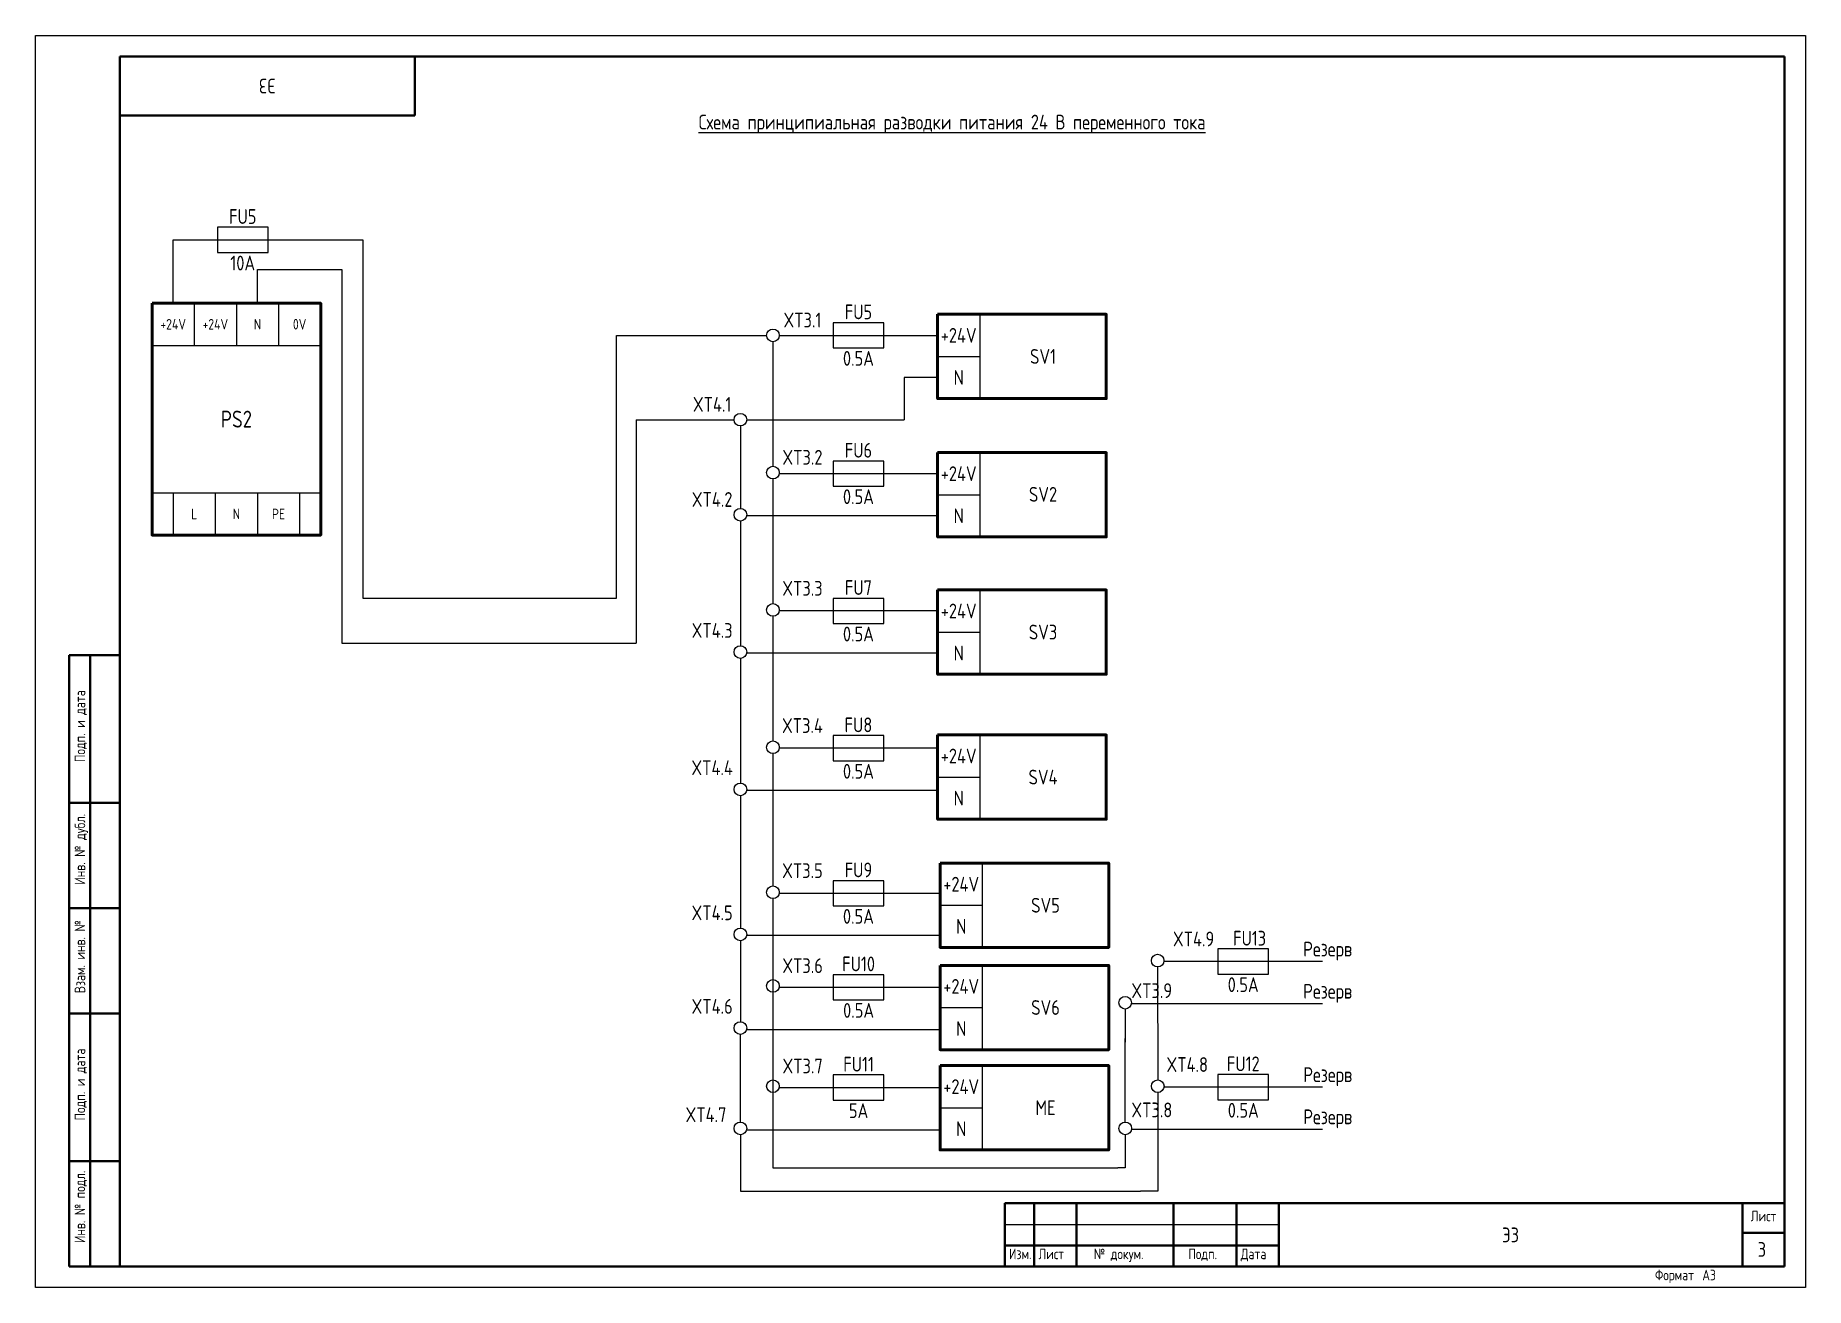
# Model space of a CAD drawing. Header units: millimetres. Extents: x 3520 to 4990, y 400 to 1747.
# Drawn here: x 4570 to 4990, y 1000 to 1297 of the extents above; entities that cross this region are included whole.
import ezdxf

# ---------------------------------------------------------------- set-up
doc = ezdxf.new("R2010")
doc.units = ezdxf.units.MM
doc.linetypes.add('K5LT_BASIC', pattern=[0])
doc.linetypes.add('K5LT_THIN', pattern=[0])
doc.layers.add('Стерка', color=7, linetype='Continuous', lineweight=15)
doc.styles.add('ГОСТ В', font='GOST_0.TTF', dxfattribs={"height": 3.5})
doc.styles.add('ГОСТ тип А', font='GOST_0.TTF', dxfattribs={"height": 3.5})

msp = doc.modelspace()

# ---------------------------------------------------------------- texts
at = {"color": 7, "linetype": 'Continuous', "lineweight": 15, "insert": (4625, 1285), "char_height": 3.5, "width": 70, "attachment_point": 5, "rotation": 180, "style": 'ГОСТ В'}
msp.add_mtext('{\\C256;Э3}', dxfattribs=at)
at = {"color": 7, "insert": (4787.5, 1275.97), "char_height": 3.5, "width": 395, "attachment_point": 5, "style": 'ГОСТ В'}
msp.add_mtext('{\\LСхема принципиальная разводки питания 24 В переменного тока}', dxfattribs=at)
at = {"color": 7, "linetype": 'Continuous', "lineweight": 15, "attachment_point": 5}
for s, insert, char_height, width, style in [('{\\C256;FU5}', (4619.19, 1254.04), 3.5, 12, 'ГОСТ В'), ('{\\C256;10А}', (4619.19, 1243.01), 3.5, 12, 'ГОСТ В'), ('{\\C256;XT3.1}', (4751.99, 1229.49), 3.5, 5, 'ГОСТ В'), ('{\\C256;FU5}', (4765.27, 1231.42), 3.5, 12, 'ГОСТ В'), ('{\\C256;SV1}', (4809.07, 1220.86), 3.5, 30, 'ГОСТ В'), ('{\\C256;0.5А}', (4765.27, 1220.39), 3.5, 12, 'ГОСТ В'), ('{\\C256;XT4.1}', (4730.56, 1209.49), 3.5, 5, 'ГОСТ В'), ('{\\C256;PS2}', (4617.69, 1205.99), 4, 40, 'ГОСТ тип А'), ('{\\C256;XT3.2}', (4751.99, 1196.93), 3.5, 5, 'ГОСТ В'), ('{\\C256;FU6}', (4765.27, 1198.6), 3.5, 12, 'ГОСТ В'), ('{\\C256;XT4.2}', (4730.56, 1186.93), 3.5, 5, 'ГОСТ В'), ('{\\C256;0.5А}', (4765.27, 1187.58), 3.5, 12, 'ГОСТ В'), ('{\\C256;SV2}', (4809.07, 1188.15), 3.5, 30, 'ГОСТ В'), ('{\\C256;XT3.3}', (4751.99, 1165.86), 3.5, 5, 'ГОСТ В'), ('{\\C256;FU7}', (4765.27, 1166.04), 3.5, 12, 'ГОСТ В'), ('{\\C256;XT4.3}', (4730.56, 1155.86), 3.5, 5, 'ГОСТ В'), ('{\\C256;0.5А}', (4765.27, 1155.01), 3.5, 12, 'ГОСТ В'), ('{\\C256;SV3}', (4809.07, 1155.48), 3.5, 30, 'ГОСТ В'), ('{\\C256;XT3.4}', (4751.99, 1133.3), 3.5, 5, 'ГОСТ В'), ('{\\C256;FU8}', (4765.27, 1133.47), 3.5, 12, 'ГОСТ В'), ('{\\C256;XT4.4}', (4730.56, 1123.3), 3.5, 5, 'ГОСТ В'), ('{\\C256;0.5А}', (4765.27, 1122.45), 3.5, 12, 'ГОСТ В'), ('{\\C256;SV4}', (4809.07, 1121.08), 3.5, 30, 'ГОСТ В'), ('{\\C256;XT3.5}', (4751.99, 1098.89), 3.5, 5, 'ГОСТ В'), ('{\\C256;FU9}', (4765.27, 1099.06), 3.5, 12, 'ГОСТ В'), ('{\\C256;SV5}', (4809.66, 1090.68), 3.5, 30, 'ГОСТ В'), ('{\\C256;XT4.5}', (4730.56, 1088.89), 3.5, 5, 'ГОСТ В'), ('{\\C256;0.5А}', (4765.27, 1088.04), 3.5, 12, 'ГОСТ В'), ('{\\C256;XT4.9}', (4844.79, 1082.69), 3.5, 5, 'ГОСТ В'), ('{\\C256;FU13}', (4858.08, 1082.86), 3.5, 12, 'ГОСТ В'), ('{\\C256;XT3.6}', (4752.03, 1076.35), 3.5, 5, 'ГОСТ В'), ('{\\C256;FU10}', (4765.31, 1076.77), 3.5, 12, 'ГОСТ В'), ('{\\C256;XT3.9}', (4834.87, 1070.43), 3.5, 7.5492, 'ГОСТ В'), ('{\\C256;0.5А}', (4856.56, 1071.84), 3.5, 12, 'ГОСТ В'), ('{\\C256;XT4.6}', (4730.56, 1066.69), 3.5, 5, 'ГОСТ В'), ('{\\C256;0.5А}', (4765.31, 1065.74), 3.5, 12, 'ГОСТ В'), ('{\\C256;SV6}', (4809.66, 1066.43), 3.5, 30, 'ГОСТ В'), ('{\\C256;XT3.7}', (4752.03, 1052.56), 3.5, 5, 'ГОСТ В'), ('{\\C256;FU11}', (4765.31, 1052.98), 3.5, 12, 'ГОСТ В'), ('{\\C256;XT4.8}', (4843.29, 1052.9), 3.5, 5, 'ГОСТ В'), ('{\\C256;FU12}', (4856.58, 1053.07), 3.5, 12, 'ГОСТ В'), ('{\\C256;XT4.7}', (4729.1, 1041), 3.5, 7.5492, 'ГОСТ В'), ('{\\C256;5А}', (4765.31, 1041.96), 3.5, 12, 'ГОСТ В'), ('{\\C256;ME}', (4809.66, 1042.65), 3.5, 30, 'ГОСТ В'), ('{\\C256;XT3.8}', (4834.89, 1042.14), 3.5, 7.5492, 'ГОСТ В'), ('{\\C256;0.5А}', (4856.58, 1042.05), 3.5, 12, 'ГОСТ В'), ('{\\C256;Э3}', (4920, 1012.5), 3.5, 110, 'ГОСТ В')]:
    msp.add_mtext(s, dxfattribs=dict(at, insert=insert, char_height=char_height, width=width, style=style))
at = {"color": 7, "linetype": 'Continuous', "width": 10, "attachment_point": 5}
for s, insert, char_height, style in [('+24V', (4602.69, 1228.49), 2.5, 'ГОСТ тип А'), ('+24V', (4612.69, 1228.49), 2.5, 'ГОСТ тип А'), ('N', (4622.69, 1228.49), 2.5, 'ГОСТ тип А'), ('0V', (4632.69, 1228.49), 2.5, 'ГОСТ тип А'), ('+24V', (4789.07, 1225.86), 3.5, 'ГОСТ В'), ('N', (4789.07, 1215.86), 3.5, 'ГОСТ В'), ('+24V', (4789.07, 1193.05), 3.5, 'ГОСТ В'), ('L', (4607.69, 1183.49), 2.5, 'ГОСТ тип А'), ('N', (4617.69, 1183.49), 2.5, 'ГОСТ тип А'), ('PE', (4627.69, 1183.49), 2.5, 'ГОСТ тип А'), ('N', (4789.07, 1183.05), 3.5, 'ГОСТ В'), ('+24V', (4789.07, 1160.48), 3.5, 'ГОСТ В'), ('N', (4789.07, 1150.48), 3.5, 'ГОСТ В'), ('+24V', (4789.07, 1126.08), 3.5, 'ГОСТ В'), ('N', (4789.07, 1116.08), 3.5, 'ГОСТ В'), ('+24V', (4789.66, 1095.68), 3.5, 'ГОСТ В'), ('N', (4789.66, 1085.68), 3.5, 'ГОСТ В'), ('+24V', (4789.66, 1071.43), 3.5, 'ГОСТ В'), ('N', (4789.66, 1061.43), 3.5, 'ГОСТ В'), ('+24V', (4789.66, 1047.65), 3.5, 'ГОСТ В'), ('N', (4789.66, 1037.65), 3.5, 'ГОСТ В')]:
    msp.add_mtext(s, dxfattribs=dict(at, insert=insert, char_height=char_height, style=style))
at = {"color": 7, "linetype": 'Continuous', "lineweight": 15, "true_color": 0xffffff, "char_height": 3.5, "width": 39.9963, "attachment_point": 4, "style": 'ГОСТ В'}
for insert in [(4870.79, 1079.81), (4870.79, 1069.81), (4870.81, 1050.02), (4870.81, 1040.02)]:
    msp.add_mtext('{\\C256;Резерв}', dxfattribs=dict(at, insert=insert))
at = {"layer": 'Стерка', "color": 7, "insert": (4979.64, 1009.04), "char_height": 3.5, "attachment_point": 5, "style": 'ГОСТ тип А'}
msp.add_mtext_dynamic_manual_height_columns('3', width=10, gutter_width=17.5, heights=[0], dxfattribs=at)

# ---------------------------------------------------------------- blocks, each defined once
blk = doc.blocks.new('A3-2')
at = {"linetype": 'K5LT_THIN', "lineweight": 18}
for p, q in [((420, 0), (420, 297)), ((420, 297), (840, 297)), ((840, 297), (840, 0)), ((650, 15), (715, 15)), ((840, 0), (420, 0))]:
    blk.add_line(p, q, dxfattribs=at)
at = {"linetype": 'K5LT_BASIC', "lineweight": 40}
for p, q in [((440, 5), (440, 292)), ((440, 292), (835, 292)), ((510, 292), (510, 278)), ((835, 292), (835, 5)), ((510, 278), (440, 278)), ((428, 5), (428, 150)), ((440, 150), (428, 150)), ((433, 5), (433, 150)), ((440, 115), (428, 115)), ((440, 90), (428, 90)), ((440, 65), (428, 65)), ((440, 30), (428, 30)), ((650, 20), (835, 20)), ((650, 5), (650, 20)), ((657, 5), (657, 20)), ((667, 5), (667, 20)), ((690, 5), (690, 20)), ((705, 5), (705, 20)), ((715, 5), (715, 20)), ((825, 5), (825, 20)), ((825, 13), (835, 13)), ((650, 10), (657, 10)), ((657, 10), (667, 10)), ((667, 10), (690, 10)), ((690, 10), (705, 10)), ((705, 10), (715, 10)), ((440, 5), (428, 5)), ((835, 5), (440, 5))]:
    blk.add_line(p, q, dxfattribs=at)
at = {"char_height": 2.5, "attachment_point": 1, "rotation": 90, "style": 'ГОСТ тип А'}
for s, insert in [('Подп. и дата', (429.32, 124.64)), ('Инв. № дубл.', (429.32, 95.56)), ('Взам. инв. №', (429.32, 69.83)), ('Подп. и дата', (429.32, 39.64)), ('Инв. № подл.', (429.32, 10.56))]:
    blk.add_mtext(s, dxfattribs=dict(at, insert=insert))
at = {"char_height": 2.5, "attachment_point": 1, "style": 'ГОСТ тип А'}
for s, insert in [('Лист', (826.99, 18.23)), ('Изм.', (651.01, 9.23)), ('Лист', (658, 9.23)), ('№ докум.', (671.12, 9.23)), ('Подп.', (693.55, 9.23)), ('Дата', (706, 9.23)), ('Формат', (804.26, 4.23)), ('A3', (815.5, 4.23))]:
    blk.add_mtext(s, dxfattribs=dict(at, insert=insert))

# ---------------------------------------------------------------- linework, layer by layer
at = {"color": 7}
for p, q in [((4607.69, 1233.49), (4607.69, 1223.49)), ((4617.69, 1233.49), (4617.69, 1223.49)), ((4627.69, 1233.49), (4627.69, 1223.49)), ((4794.07, 1230.86), (4794.07, 1210.86)), ((4597.69, 1223.49), (4637.69, 1223.49)), ((4784.07, 1220.86), (4794.07, 1220.86)), ((4794.07, 1198.05), (4794.07, 1178.05)), ((4597.69, 1188.49), (4637.69, 1188.49)), ((4602.69, 1188.49), (4602.69, 1178.49)), ((4612.69, 1188.49), (4612.69, 1178.49)), ((4622.69, 1188.49), (4622.69, 1178.49)), ((4632.69, 1188.49), (4632.69, 1178.49)), ((4784.07, 1188.05), (4794.07, 1188.05)), ((4794.07, 1165.48), (4794.07, 1145.48)), ((4784.07, 1155.48), (4794.07, 1155.48)), ((4794.07, 1131.08), (4794.07, 1111.08)), ((4784.07, 1121.08), (4794.07, 1121.08)), ((4794.66, 1100.68), (4794.66, 1080.68)), ((4784.66, 1090.68), (4794.66, 1090.68)), ((4794.66, 1076.43), (4794.66, 1056.43)), ((4784.66, 1066.43), (4794.66, 1066.43)), ((4794.66, 1052.65), (4794.66, 1032.65)), ((4784.66, 1042.65), (4794.66, 1042.65))]:
    msp.add_line(p, q, dxfattribs=at)
for p, q in [((4836.27, 1076.06), (4836.28, 1049.27)), ((4828.56, 1066.06), (4828.56, 1058.22)), ((4737.27, 1039.27), (4737.27, 1060.06)), ((4828.58, 1039.27), (4828.58, 1059.09)), ((4836.28, 1046.27), (4836.28, 1022.86)), ((4828.58, 1036.27), (4828.58, 1028.44)), ((4744.98, 1028.44), (4826.81, 1028.44)), ((4828.58, 1028.44), (4826.81, 1028.44)), ((4737.27, 1022.86), (4832.21, 1022.86)), ((4836.28, 1022.86), (4832.21, 1022.86))]:
    msp.add_line(p, q)
at = {"color": 7, "lineweight": 50}
for points in [[(4597.69, 1233.49), (4637.69, 1233.49), (4637.69, 1178.49), (4597.69, 1178.49)], [(4784.07, 1230.86), (4824.07, 1230.86), (4824.07, 1210.86), (4784.07, 1210.86)], [(4784.07, 1198.05), (4824.07, 1198.05), (4824.07, 1178.05), (4784.07, 1178.05)], [(4784.07, 1165.48), (4824.07, 1165.48), (4824.07, 1145.48), (4784.07, 1145.48)], [(4784.07, 1131.08), (4824.07, 1131.08), (4824.07, 1111.08), (4784.07, 1111.08)], [(4784.66, 1100.68), (4824.66, 1100.68), (4824.66, 1080.68), (4784.66, 1080.68)], [(4784.66, 1076.43), (4824.66, 1076.43), (4824.66, 1056.43), (4784.66, 1056.43)], [(4784.66, 1052.65), (4824.66, 1052.65), (4824.66, 1032.65), (4784.66, 1032.65)]]:
    msp.add_lwpolyline(points, close=True, dxfattribs=at)
at = {"layer": 'Стерка', "color": 7}
for p, q in [((4602.69, 1233.49), (4602.69, 1248.49)), ((4602.69, 1248.49), (4647.69, 1248.49)), ((4647.69, 1248.49), (4647.69, 1163.49)), ((4622.69, 1233.49), (4622.69, 1241.49)), ((4622.69, 1241.49), (4642.69, 1241.49)), ((4642.69, 1241.49), (4642.69, 1152.82)), ((4597.69, 1233.49), (4607.69, 1233.49)), ((4617.69, 1233.49), (4627.69, 1233.49)), ((4707.91, 1163.49), (4707.91, 1225.86)), ((4707.91, 1225.86), (4715.22, 1225.86)), ((4715.22, 1225.86), (4743.48, 1225.86)), ((4744.98, 1224.36), (4744.98, 1194.8)), ((4746.48, 1225.86), (4784.07, 1225.86)), ((4784.07, 1215.86), (4776.1, 1215.86)), ((4776.1, 1215.86), (4776.1, 1205.86)), ((4712.54, 1205.86), (4735.77, 1205.86)), ((4712.54, 1205.86), (4712.54, 1152.82)), ((4738.77, 1205.86), (4776.1, 1205.86)), ((4737.27, 1204.36), (4737.27, 1184.8)), ((4784.07, 1193.05), (4746.48, 1193.05)), ((4744.98, 1191.8), (4744.98, 1162.23)), ((4737.27, 1181.8), (4737.27, 1152.23)), ((4784.07, 1183.05), (4738.77, 1183.05)), ((4647.69, 1163.49), (4707.91, 1163.49)), ((4744.98, 1159.23), (4744.98, 1129.67)), ((4784.07, 1160.48), (4746.48, 1160.48)), ((4642.69, 1152.82), (4694.41, 1152.82)), ((4694.41, 1152.82), (4712.54, 1152.82)), ((4737.27, 1149.23), (4737.27, 1119.67)), ((4784.07, 1150.48), (4738.77, 1150.48)), ((4744.98, 1126.67), (4744.98, 1095.26)), ((4784.07, 1127.92), (4746.48, 1127.92)), ((4784.07, 1117.92), (4738.77, 1117.92)), ((4737.27, 1116.67), (4737.27, 1085.26)), ((4744.98, 1092.26), (4744.98, 1028.44)), ((4784.66, 1093.51), (4746.48, 1093.51)), ((4737.27, 1082.26), (4737.27, 1063.06)), ((4784.66, 1083.51), (4738.77, 1083.51)), ((4875.36, 1077.31), (4837.77, 1077.31)), ((4746.52, 1071.22), (4784.66, 1071.22)), ((4875.36, 1067.31), (4830.06, 1067.31)), ((4738.81, 1061.22), (4784.66, 1061.22)), ((4746.52, 1047.43), (4784.66, 1047.43)), ((4875.38, 1047.52), (4837.78, 1047.52)), ((4738.81, 1037.43), (4784.66, 1037.43)), ((4875.38, 1037.52), (4830.08, 1037.52)), ((4737.27, 1036.27), (4737.27, 1022.86))]:
    msp.add_line(p, q, dxfattribs=at)
for points in [[(4613.19, 1245.49), (4625.19, 1245.49), (4625.19, 1251.49), (4613.19, 1251.49)], [(4759.27, 1222.86), (4771.27, 1222.86), (4771.27, 1228.86), (4759.27, 1228.86)], [(4759.27, 1190.05), (4771.27, 1190.05), (4771.27, 1196.05), (4759.27, 1196.05)], [(4759.27, 1157.48), (4771.27, 1157.48), (4771.27, 1163.48), (4759.27, 1163.48)], [(4759.27, 1124.92), (4771.27, 1124.92), (4771.27, 1130.92), (4759.27, 1130.92)], [(4759.27, 1090.51), (4771.27, 1090.51), (4771.27, 1096.51), (4759.27, 1096.51)], [(4850.56, 1074.31), (4862.56, 1074.31), (4862.56, 1080.31), (4850.56, 1080.31)], [(4759.31, 1068.22), (4771.31, 1068.22), (4771.31, 1074.22), (4759.31, 1074.22)], [(4759.31, 1044.43), (4771.31, 1044.43), (4771.31, 1050.43), (4759.31, 1050.43)], [(4850.58, 1044.52), (4862.58, 1044.52), (4862.58, 1050.52), (4850.58, 1050.52)]]:
    msp.add_lwpolyline(points, close=True, dxfattribs=at)
for centre in [(4744.98, 1225.86), (4737.27, 1205.86), (4744.98, 1193.3), (4737.27, 1183.3), (4744.98, 1160.73), (4737.27, 1150.73), (4744.98, 1128.17), (4737.27, 1118.17), (4744.98, 1093.76), (4737.27, 1083.76), (4836.27, 1077.56), (4744.98, 1071.56), (4828.56, 1067.56), (4737.27, 1061.56), (4744.98, 1047.77), (4836.28, 1047.77), (4737.27, 1037.77), (4828.58, 1037.77)]:
    msp.add_circle(centre, 1.5, dxfattribs=at)

# ---------------------------------------------------------------- block references
msp.add_blockref('A3-2', (4150, 1000))

msp.set_redraw_order([(e.dxf.handle, doc.entitydb.next_handle()) for e in msp.query("TEXT MTEXT ATTDEF DIMENSION ARC_DIMENSION")])  # texts and dimensions are drawn at this point

doc.saveas('drawing.dxf')
